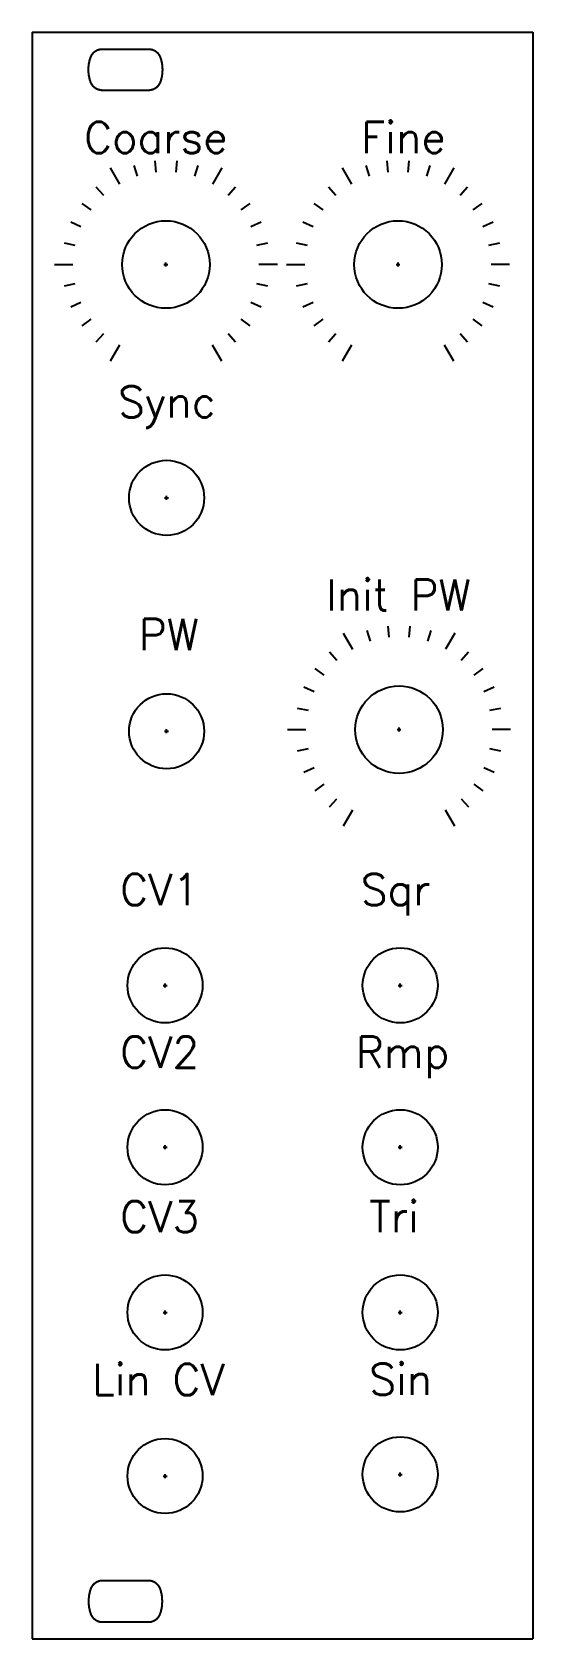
# Model space of a CAD drawing. Extents: x 60 to 100, y 3 to 132.
import ezdxf

# ---------------------------------------------------------------- set-up
doc = ezdxf.new("R2010")
doc.units = 0
doc.layers.add('Object', color=7, linetype='CONTINUOUS')

msp = doc.modelspace()

# ---------------------------------------------------------------- texts
at = {"layer": 'Object', "linetype": 'ByBlock', "char_height": 2.5, "attachment_point": 1}
for s, insert, width in [('{\\fRomanS|b0|i0|c0|p0;Coarse}', (64.62, 124.34), 7.6494), ('{\\fRomanS|b0|i0|c0|p0;Fine}', (86.77, 124.34), 7.6494), ('{\\fRomanS|b0|i0|c0|p0;Sync}', (67.34, 103.2), 7.6494), ('{\\fRomanS|b0|i0|c0|p0;Init PW}', (83.96, 87.75), 16.9919), ('{\\fRomanS|b0|i0|c0|p0;PW}', (68.99, 84.59), 7.6494), ('{\\fRomanS|b0|i0|c0|p0;CV1}', (67.51, 64.19), 7.6494), ('{\\fRomanS|b0|i0|c0|p0;Sqr}', (86.74, 64.19), 7.6494), ('{\\fRomanS|b0|i0|c0|p0;CV2}', (67.51, 51.19), 7.6494), ('{\\fRomanS|b0|i0|c0|p0;Rmp}', (86.33, 51.19), 7.6494), ('{\\fRomanS|b0|i0|c0|p0;CV3}', (67.51, 38.03), 7.6494), ('{\\fRomanS|b0|i0|c0|p0;Tri}', (87.42, 38.03), 7.6494), ('{\\fRomanS|b0|i0|c0|p0;Lin CV}', (65.26, 25), 18.0282), ('{\\fRomanS|b0|i0|c0|p0;Sin}', (87.42, 25.03), 7.6494)]:
    msp.add_mtext(s, dxfattribs=dict(at, insert=insert, width=width))

# ---------------------------------------------------------------- linework, layer by layer
at = {"layer": 'Object', "linetype": 'ByBlock'}
for p, q in [((60.48, 131.52), (60.48, 3.02)), ((60.48, 131.52), (100.49, 131.52)), ((100.49, 131.52), (100.49, 3.02)), ((60.48, 3.02), (100.49, 3.02))]:
    msp.add_line(p, q, dxfattribs=at)
at = {"layer": 'Object', "color": 7}
for p, q in [((87.14, 120.84), (87.42, 119.99)), ((88.94, 120.32), (88.85, 121.21)), ((90.58, 121.21), (90.49, 120.32)), ((92.01, 119.99), (92.29, 120.84)), ((85.26, 120.65), (86, 119.36)), ((94.17, 120.65), (93.43, 119.36)), ((84.74, 118.45), (84.15, 119.11)), ((95.28, 119.11), (94.69, 118.45)), ((82.98, 117.82), (83.7, 117.3)), ((95.73, 117.3), (96.45, 117.82)), ((82.93, 115.95), (82.11, 116.31)), ((97.32, 116.31), (96.5, 115.95)), ((81.57, 114.66), (82.45, 114.47)), ((96.98, 114.47), (97.86, 114.66)), ((80.8, 112.93), (82.28, 112.93)), ((98.63, 112.93), (97.15, 112.93)), ((82.45, 111.38), (81.57, 111.2)), ((97.86, 111.2), (96.98, 111.38)), ((82.11, 109.54), (82.93, 109.91)), ((96.5, 109.91), (97.32, 109.54)), ((83.7, 108.56), (82.98, 108.04)), ((96.45, 108.04), (95.73, 108.56)), ((84.15, 106.74), (84.74, 107.41)), ((94.69, 107.41), (95.28, 106.74)), ((86, 106.49), (85.26, 105.21)), ((94.17, 105.21), (93.43, 106.49))]:
    msp.add_line(p, q, dxfattribs=at)
at = {"layer": 'Object', "color": 1, "linetype": 'ByBlock'}
for p, q in [((71.17, 112.77), (71.17, 113.09)), ((89.72, 112.77), (89.72, 113.09)), ((71.01, 112.93), (71.33, 112.93)), ((89.56, 112.93), (89.87, 112.93)), ((71.06, 94.27), (71.38, 94.27)), ((71.22, 94.11), (71.22, 94.43)), ((89.8, 75.57), (89.8, 75.89)), ((71.06, 75.6), (71.38, 75.6)), ((71.22, 75.44), (71.22, 75.76)), ((89.64, 75.73), (89.95, 75.73)), ((70.94, 55.28), (71.26, 55.28)), ((71.1, 55.12), (71.1, 55.44)), ((89.73, 55.28), (90.05, 55.28)), ((89.89, 55.12), (89.89, 55.44)), ((71.1, 42.17), (71.1, 42.49)), ((89.89, 42.17), (89.89, 42.49)), ((70.94, 42.33), (71.26, 42.33)), ((89.73, 42.33), (90.05, 42.33)), ((70.94, 29.12), (71.26, 29.12)), ((71.1, 28.96), (71.1, 29.28)), ((89.73, 29.12), (90.05, 29.12)), ((89.89, 28.96), (89.89, 29.28)), ((70.94, 16.04), (71.26, 16.04)), ((71.1, 15.88), (71.1, 16.2)), ((89.73, 16.17), (90.05, 16.17)), ((89.89, 16.01), (89.89, 16.33))]:
    msp.add_line(p, q, dxfattribs=at)
at = {"layer": 'Object', "linetype": 'ByBlock'}
for points in [[(65.01, 128.12), (65.01, 128.13), (65.01, 128.14), (65.01, 128.15), (65, 128.16), (65, 128.16), (65, 128.17), (65, 128.18), (65, 128.19), (65, 128.19), (65, 128.2), (65, 128.21), (65, 128.22), (65, 128.23), (65, 128.23), (65, 128.24), (64.99, 128.25), (64.99, 128.26), (64.99, 128.26), (64.99, 128.27), (64.99, 128.28), (64.99, 128.29), (64.99, 128.3), (64.99, 128.3), (64.99, 128.31), (64.99, 128.32), (64.99, 128.33), (64.99, 128.33), (64.99, 128.34), (64.99, 128.35), (64.99, 128.36), (64.99, 128.37), (64.99, 128.37), (64.99, 128.38), (64.99, 128.39), (64.98, 128.4), (64.98, 128.4), (64.98, 128.41), (64.98, 128.42), (64.98, 128.43), (64.98, 128.44), (64.98, 128.44), (64.98, 128.45), (64.98, 128.46), (64.98, 128.47), (64.98, 128.47), (64.98, 128.48), (64.98, 128.49), (64.98, 128.5), (64.98, 128.51), (64.98, 128.51), (64.98, 128.52), (64.98, 128.53), (64.98, 128.54), (64.98, 128.54), (64.98, 128.55), (64.98, 128.56), (64.98, 128.57), (64.98, 128.58), (64.98, 128.58), (64.98, 128.59), (64.98, 128.6), (64.98, 128.61), (64.98, 128.61), (64.98, 128.62), (64.98, 128.63), (64.99, 128.64), (64.99, 128.65), (64.99, 128.65), (64.99, 128.66), (64.99, 128.67), (64.99, 128.68), (64.99, 128.68), (64.99, 128.69), (64.99, 128.7), (64.99, 128.71), (64.99, 128.72), (64.99, 128.72), (64.99, 128.73), (64.99, 128.74), (64.99, 128.75), (64.99, 128.75), (64.99, 128.76), (64.99, 128.77), (64.99, 128.78), (65, 128.79), (65, 128.79), (65, 128.8), (65, 128.81), (65, 128.82), (65, 128.82), (65, 128.83), (65, 128.84), (65, 128.85), (65, 128.86), (65, 128.86), (65, 128.87), (65.01, 128.88), (65.01, 128.89), (65.01, 128.89), (65.01, 128.9), (65.01, 128.91), (65.01, 128.92), (65.01, 128.93), (65.01, 128.93), (65.01, 128.94), (65.01, 128.95), (65.02, 128.96), (65.02, 128.96), (65.02, 128.97), (65.02, 128.98), (65.02, 128.99), (65.02, 129), (65.02, 129), (65.02, 129.01), (65.03, 129.02), (65.03, 129.03), (65.03, 129.03), (65.03, 129.04), (65.03, 129.05), (65.03, 129.06), (65.03, 129.06), (65.04, 129.07), (65.04, 129.08), (65.04, 129.09), (65.04, 129.1), (65.04, 129.1), (65.04, 129.11), (65.05, 129.12), (65.05, 129.13), (65.05, 129.13), (65.05, 129.14), (65.05, 129.15), (65.05, 129.16), (65.06, 129.16), (65.06, 129.17), (65.06, 129.18), (65.06, 129.19), (65.06, 129.19), (65.06, 129.2), (65.07, 129.21), (65.07, 129.22), (65.07, 129.23), (65.07, 129.23), (65.07, 129.24), (65.08, 129.25), (65.08, 129.26), (65.08, 129.26), (65.08, 129.27), (65.08, 129.28), (65.09, 129.29), (65.09, 129.29), (65.09, 129.3), (65.09, 129.31), (65.09, 129.32), (65.1, 129.32), (65.1, 129.33), (65.1, 129.34), (65.1, 129.35), (65.11, 129.35), (65.11, 129.36), (65.11, 129.37), (65.11, 129.38), (65.11, 129.38), (65.12, 129.39), (65.12, 129.4), (65.12, 129.41), (65.12, 129.41), (65.13, 129.42), (65.13, 129.43), (65.13, 129.44), (65.13, 129.44), (65.14, 129.45), (65.14, 129.46), (65.14, 129.47), (65.14, 129.47), (65.15, 129.48), (65.15, 129.49), (65.15, 129.5), (65.15, 129.5), (65.15, 129.51), (65.16, 129.51), (65.16, 129.52), (65.16, 129.52), (65.16, 129.52), (65.16, 129.53), (65.17, 129.53), (65.17, 129.54), (65.17, 129.54), (65.17, 129.55), (65.17, 129.55), (65.17, 129.56), (65.18, 129.56), (65.18, 129.57), (65.18, 129.57), (65.18, 129.57), (65.18, 129.58), (65.19, 129.58), (65.19, 129.59), (65.19, 129.59), (65.19, 129.6), (65.2, 129.6), (65.2, 129.61), (65.2, 129.61), (65.2, 129.61), (65.2, 129.62), (65.21, 129.62), (65.21, 129.63), (65.21, 129.63), (65.21, 129.64), (65.22, 129.64), (65.22, 129.64), (65.22, 129.65), (65.22, 129.65), (65.22, 129.66), (65.23, 129.66), (65.23, 129.67), (65.23, 129.67), (65.23, 129.67), (65.24, 129.68), (65.24, 129.68), (65.24, 129.69), (65.24, 129.69), (65.25, 129.69), (65.25, 129.7), (65.25, 129.7), (65.25, 129.71), (65.26, 129.71), (65.26, 129.72), (65.26, 129.72), (65.27, 129.72), (65.27, 129.73), (65.27, 129.73), (65.27, 129.74), (65.28, 129.74), (65.28, 129.74), (65.28, 129.75), (65.28, 129.75), (65.29, 129.75), (65.29, 129.76), (65.29, 129.76), (65.3, 129.77), (65.3, 129.77), (65.3, 129.77), (65.3, 129.78), (65.31, 129.78), (65.31, 129.79), (65.31, 129.79), (65.32, 129.79), (65.32, 129.8), (65.32, 129.8), (65.33, 129.8), (65.33, 129.81), (65.33, 129.81), (65.33, 129.81), (65.34, 129.82), (65.34, 129.82), (65.34, 129.83), (65.35, 129.83), (65.35, 129.83), (65.35, 129.84), (65.36, 129.84), (65.36, 129.84), (65.36, 129.85), (65.37, 129.85), (65.37, 129.85), (65.37, 129.86), (65.38, 129.86), (65.38, 129.86), (65.38, 129.87), (65.39, 129.87), (65.39, 129.87), (65.39, 129.88), (65.4, 129.88), (65.4, 129.88), (65.4, 129.89), (65.41, 129.89), (65.41, 129.89), (65.41, 129.9), (65.42, 129.9), (65.42, 129.9), (65.42, 129.91), (65.43, 129.91), (65.43, 129.91), (65.44, 129.92), (65.44, 129.92), (65.44, 129.92), (65.45, 129.93), (65.45, 129.93), (65.45, 129.93), (65.46, 129.93), (65.46, 129.94), (65.46, 129.94), (65.47, 129.94), (65.47, 129.95), (65.48, 129.95), (65.48, 129.95), (65.48, 129.96), (65.49, 129.96), (65.49, 129.96), (65.49, 129.96), (65.5, 129.97), (65.5, 129.97), (65.51, 129.97), (65.51, 129.98), (65.51, 129.98), (65.52, 129.98), (65.52, 129.98), (65.52, 129.99), (65.53, 129.99), (65.53, 129.99), (65.54, 129.99), (65.54, 130), (65.54, 130), (65.55, 130), (65.55, 130), (65.56, 130.01), (65.56, 130.01), (65.56, 130.01), (65.57, 130.01), (65.57, 130.02), (65.58, 130.02), (65.58, 130.02), (65.58, 130.02), (65.59, 130.03), (65.59, 130.03), (65.6, 130.03), (65.6, 130.03), (65.61, 130.04), (65.61, 130.04), (65.61, 130.04), (65.62, 130.04), (65.62, 130.05), (65.63, 130.05), (65.63, 130.05), (65.63, 130.05), (65.64, 130.05), (65.64, 130.06), (65.65, 130.06), (65.65, 130.06), (65.66, 130.06), (65.66, 130.07), (65.66, 130.07), (65.67, 130.07), (65.67, 130.07), (65.68, 130.07), (65.68, 130.08), (65.69, 130.08), (65.69, 130.08), (65.69, 130.08), (65.7, 130.08), (65.7, 130.08), (65.71, 130.09), (65.71, 130.09), (65.72, 130.09), (65.72, 130.09), (65.73, 130.09), (65.73, 130.1), (65.73, 130.1), (65.74, 130.1), (65.74, 130.1), (65.75, 130.1), (65.75, 130.1), (65.76, 130.11), (65.76, 130.11), (65.77, 130.11), (65.77, 130.11), (65.77, 130.11), (65.78, 130.11), (65.78, 130.12), (65.79, 130.12), (65.79, 130.12), (65.8, 130.12), (65.8, 130.12), (65.81, 130.12), (65.81, 130.12), (65.82, 130.12), (65.82, 130.13), (65.83, 130.13), (65.83, 130.13), (65.83, 130.13), (65.84, 130.13), (65.84, 130.13), (65.85, 130.13), (65.85, 130.13), (65.86, 130.14), (65.86, 130.14), (65.87, 130.14), (65.87, 130.14), (65.88, 130.14), (65.88, 130.14), (65.89, 130.14), (65.89, 130.14), (65.9, 130.14), (65.9, 130.15), (65.91, 130.15), (65.91, 130.15), (65.91, 130.15), (65.92, 130.15), (65.92, 130.15), (65.93, 130.15), (65.93, 130.15), (65.94, 130.15), (65.94, 130.15), (65.95, 130.15), (65.95, 130.15), (65.96, 130.16), (65.96, 130.16), (65.97, 130.16), (65.97, 130.16), (65.98, 130.16), (65.98, 130.16), (65.99, 130.16), (65.99, 130.16), (66, 130.16), (66, 130.16), (66.01, 130.16), (66.01, 130.16), (66.02, 130.16), (66.02, 130.16), (66.03, 130.16), (66.03, 130.16), (66.04, 130.16), (66.04, 130.16), (66.05, 130.16), (66.05, 130.16), (66.06, 130.16), (66.06, 130.16), (66.07, 130.16), (66.07, 130.16), (66.08, 130.16), (66.08, 130.16), (66.09, 130.16), (66.09, 130.16), (66.1, 130.16), (69.77, 130.16), (69.78, 130.16), (69.78, 130.16), (69.79, 130.16), (69.79, 130.16), (69.8, 130.16), (69.8, 130.16), (69.81, 130.16), (69.81, 130.16), (69.82, 130.16), (69.82, 130.16), (69.83, 130.16), (69.83, 130.16), (69.84, 130.16), (69.84, 130.16), (69.85, 130.16), (69.85, 130.16), (69.86, 130.16), (69.86, 130.16), (69.87, 130.16), (69.87, 130.16), (69.88, 130.16), (69.88, 130.16), (69.89, 130.16), (69.89, 130.16), (69.9, 130.16), (69.9, 130.16), (69.91, 130.16), (69.91, 130.16), (69.92, 130.15), (69.92, 130.15), (69.93, 130.15), (69.93, 130.15), (69.94, 130.15), (69.94, 130.15), (69.94, 130.15), (69.95, 130.15), (69.95, 130.15), (69.96, 130.15), (69.96, 130.15), (69.97, 130.15), (69.97, 130.14), (69.98, 130.14), (69.98, 130.14), (69.99, 130.14), (69.99, 130.14), (70, 130.14), (70, 130.14), (70.01, 130.14), (70.01, 130.14), (70.02, 130.13), (70.02, 130.13), (70.03, 130.13), (70.03, 130.13), (70.03, 130.13), (70.04, 130.13), (70.04, 130.13), (70.05, 130.13), (70.05, 130.12), (70.06, 130.12), (70.06, 130.12), (70.07, 130.12), (70.07, 130.12), (70.08, 130.12), (70.08, 130.12), (70.09, 130.12), (70.09, 130.11), (70.09, 130.11), (70.1, 130.11), (70.1, 130.11), (70.11, 130.11), (70.11, 130.11), (70.12, 130.1), (70.12, 130.1), (70.13, 130.1), (70.13, 130.1), (70.13, 130.1), (70.14, 130.1), (70.14, 130.09), (70.15, 130.09), (70.15, 130.09), (70.16, 130.09), (70.16, 130.09), (70.17, 130.08), (70.17, 130.08), (70.17, 130.08), (70.18, 130.08), (70.18, 130.08), (70.19, 130.08), (70.19, 130.07), (70.2, 130.07), (70.2, 130.07), (70.2, 130.07), (70.21, 130.07), (70.21, 130.06), (70.22, 130.06), (70.22, 130.06), (70.23, 130.06), (70.23, 130.05), (70.23, 130.05), (70.24, 130.05), (70.24, 130.05), (70.25, 130.05), (70.25, 130.04), (70.26, 130.04), (70.26, 130.04), (70.26, 130.04), (70.27, 130.03), (70.27, 130.03), (70.28, 130.03), (70.28, 130.03), (70.28, 130.02), (70.29, 130.02), (70.29, 130.02), (70.3, 130.02), (70.3, 130.01), (70.3, 130.01), (70.31, 130.01), (70.31, 130.01), (70.32, 130), (70.32, 130), (70.32, 130), (70.33, 130), (70.33, 129.99), (70.34, 129.99), (70.34, 129.99), (70.34, 129.99), (70.35, 129.98), (70.35, 129.98), (70.36, 129.98), (70.36, 129.98), (70.36, 129.97), (70.37, 129.97), (70.37, 129.97), (70.37, 129.96), (70.38, 129.96), (70.38, 129.96), (70.39, 129.96), (70.39, 129.95), (70.39, 129.95), (70.4, 129.95), (70.4, 129.94), (70.4, 129.94), (70.41, 129.94), (70.41, 129.93), (70.42, 129.93), (70.42, 129.93), (70.42, 129.93), (70.43, 129.92), (70.43, 129.92), (70.43, 129.92), (70.44, 129.91), (70.44, 129.91), (70.44, 129.91), (70.45, 129.9), (70.45, 129.9), (70.46, 129.9), (70.46, 129.89), (70.46, 129.89), (70.47, 129.89), (70.47, 129.88), (70.47, 129.88), (70.48, 129.88), (70.48, 129.87), (70.48, 129.87), (70.49, 129.87), (70.49, 129.86), (70.49, 129.86), (70.5, 129.86), (70.5, 129.85), (70.5, 129.85), (70.51, 129.85), (70.51, 129.84), (70.51, 129.84), (70.52, 129.84), (70.52, 129.83), (70.52, 129.83), (70.52, 129.83), (70.53, 129.82), (70.53, 129.82), (70.53, 129.81), (70.54, 129.81), (70.54, 129.81), (70.54, 129.8), (70.55, 129.8), (70.55, 129.8), (70.55, 129.79), (70.56, 129.79), (70.56, 129.79), (70.56, 129.78), (70.56, 129.78), (70.57, 129.77), (70.57, 129.77), (70.57, 129.77), (70.58, 129.76), (70.58, 129.76), (70.58, 129.75), (70.58, 129.75), (70.59, 129.75), (70.59, 129.74), (70.59, 129.74), (70.6, 129.74), (70.6, 129.73), (70.6, 129.73), (70.6, 129.72), (70.61, 129.72), (70.61, 129.72), (70.61, 129.71), (70.61, 129.71), (70.62, 129.7), (70.62, 129.7), (70.62, 129.69), (70.62, 129.69), (70.63, 129.69), (70.63, 129.68), (70.63, 129.68), (70.63, 129.67), (70.64, 129.67), (70.64, 129.67), (70.64, 129.66), (70.64, 129.66), (70.65, 129.65), (70.65, 129.65), (70.65, 129.64), (70.65, 129.64), (70.66, 129.64), (70.66, 129.63), (70.66, 129.63), (70.66, 129.62), (70.67, 129.62), (70.67, 129.61), (70.67, 129.61), (70.67, 129.61), (70.67, 129.6), (70.68, 129.6), (70.68, 129.59), (70.68, 129.59), (70.68, 129.58), (70.68, 129.58), (70.69, 129.57), (70.69, 129.57), (70.69, 129.57), (70.69, 129.56), (70.69, 129.56), (70.7, 129.55), (70.7, 129.55), (70.7, 129.54), (70.7, 129.54), (70.7, 129.53), (70.71, 129.53), (70.71, 129.52), (70.71, 129.52), (70.71, 129.52), (70.71, 129.51), (70.71, 129.51), (70.72, 129.5), (70.72, 129.5), (70.72, 129.49), (70.72, 129.48), (70.73, 129.47), (70.73, 129.47), (70.73, 129.46), (70.73, 129.45), (70.74, 129.44), (70.74, 129.44), (70.74, 129.43), (70.74, 129.42), (70.75, 129.41), (70.75, 129.41), (70.75, 129.4), (70.75, 129.39), (70.75, 129.38), (70.76, 129.38), (70.76, 129.37), (70.76, 129.36), (70.76, 129.35), (70.77, 129.35), (70.77, 129.34), (70.77, 129.33), (70.77, 129.32), (70.78, 129.32), (70.78, 129.31), (70.78, 129.3), (70.78, 129.29), (70.78, 129.29), (70.79, 129.28), (70.79, 129.27), (70.79, 129.26), (70.79, 129.26), (70.79, 129.25), (70.8, 129.24), (70.8, 129.23), (70.8, 129.23), (70.8, 129.22), (70.8, 129.21), (70.8, 129.2), (70.81, 129.19), (70.81, 129.19), (70.81, 129.18), (70.81, 129.17), (70.81, 129.16), (70.82, 129.16), (70.82, 129.15), (70.82, 129.14), (70.82, 129.13), (70.82, 129.13), (70.82, 129.12), (70.83, 129.11), (70.83, 129.1), (70.83, 129.1), (70.83, 129.09), (70.83, 129.08), (70.83, 129.07), (70.83, 129.06), (70.84, 129.06), (70.84, 129.05), (70.84, 129.04), (70.84, 129.03), (70.84, 129.03), (70.84, 129.02), (70.84, 129.01), (70.85, 129), (70.85, 129), (70.85, 128.99), (70.85, 128.98), (70.85, 128.97), (70.85, 128.96), (70.85, 128.96), (70.85, 128.95), (70.86, 128.94), (70.86, 128.93), (70.86, 128.93), (70.86, 128.92), (70.86, 128.91), (70.86, 128.9), (70.86, 128.89), (70.86, 128.89), (70.86, 128.88), (70.86, 128.87), (70.87, 128.86), (70.87, 128.86), (70.87, 128.85), (70.87, 128.84), (70.87, 128.83), (70.87, 128.82), (70.87, 128.82), (70.87, 128.81), (70.87, 128.8), (70.87, 128.79), (70.87, 128.79), (70.87, 128.78), (70.88, 128.77), (70.88, 128.76), (70.88, 128.75), (70.88, 128.75), (70.88, 128.74), (70.88, 128.73), (70.88, 128.72), (70.88, 128.72), (70.88, 128.71), (70.88, 128.7), (70.88, 128.69), (70.88, 128.68), (70.88, 128.68), (70.88, 128.67), (70.88, 128.66), (70.88, 128.65), (70.88, 128.65), (70.88, 128.64), (70.88, 128.63), (70.88, 128.62), (70.88, 128.61), (70.88, 128.61), (70.89, 128.6), (70.89, 128.59), (70.89, 128.58), (70.89, 128.58), (70.89, 128.57), (70.89, 128.56), (70.89, 128.55), (70.89, 128.54), (70.89, 128.54), (70.89, 128.53), (70.89, 128.52), (70.89, 128.51), (70.89, 128.51), (70.89, 128.5), (70.89, 128.49), (70.89, 128.48), (70.89, 128.47), (70.89, 128.47), (70.89, 128.46), (70.89, 128.45), (70.89, 128.44), (70.89, 128.44), (70.89, 128.43), (70.88, 128.42), (70.88, 128.41), (70.88, 128.4), (70.88, 128.4), (70.88, 128.39), (70.88, 128.38), (70.88, 128.37), (70.88, 128.37), (70.88, 128.36), (70.88, 128.35), (70.88, 128.34), (70.88, 128.33), (70.88, 128.33), (70.88, 128.32), (70.88, 128.31), (70.88, 128.3), (70.88, 128.3), (70.88, 128.29), (70.88, 128.28), (70.88, 128.27), (70.88, 128.26), (70.88, 128.26), (70.87, 128.25), (70.87, 128.24), (70.87, 128.23), (70.87, 128.23), (70.87, 128.22), (70.87, 128.21), (70.87, 128.2), (70.87, 128.19), (70.87, 128.19), (70.87, 128.18), (70.87, 128.17), (70.87, 128.16), (70.86, 128.16), (70.86, 128.15), (70.86, 128.14), (70.86, 128.13), (70.86, 128.12), (70.86, 128.12), (70.86, 128.11), (70.86, 128.1), (70.86, 128.09), (70.86, 128.09), (70.85, 128.08), (70.85, 128.07), (70.85, 128.06), (70.85, 128.05), (70.85, 128.05), (70.85, 128.04), (70.85, 128.03), (70.85, 128.02), (70.84, 128.02), (70.84, 128.01), (70.84, 128), (70.84, 127.99), (70.84, 127.99), (70.84, 127.98), (70.84, 127.97), (70.83, 127.96), (70.83, 127.95), (70.83, 127.95), (70.83, 127.94), (70.83, 127.93), (70.83, 127.92), (70.83, 127.92), (70.82, 127.91), (70.82, 127.9), (70.82, 127.89), (70.82, 127.89), (70.82, 127.88), (70.82, 127.87), (70.81, 127.86), (70.81, 127.85), (70.81, 127.85), (70.81, 127.84), (70.81, 127.83), (70.8, 127.82), (70.8, 127.82), (70.8, 127.81), (70.8, 127.8), (70.8, 127.79), (70.8, 127.79), (70.79, 127.78), (70.79, 127.77), (70.79, 127.76), (70.79, 127.76), (70.79, 127.75), (70.78, 127.74), (70.78, 127.73), (70.78, 127.73), (70.78, 127.72), (70.78, 127.71), (70.77, 127.7), (70.77, 127.69), (70.77, 127.69), (70.77, 127.68), (70.76, 127.67), (70.76, 127.66), (70.76, 127.66), (70.76, 127.65), (70.75, 127.64), (70.75, 127.63), (70.75, 127.63), (70.75, 127.62), (70.75, 127.61), (70.74, 127.6), (70.74, 127.6), (70.74, 127.59), (70.74, 127.58), (70.73, 127.57), (70.73, 127.57), (70.73, 127.56), (70.73, 127.55), (70.72, 127.54), (70.72, 127.54), (70.72, 127.53), (70.72, 127.52), (70.71, 127.52), (70.71, 127.52), (70.71, 127.51), (70.71, 127.51), (70.71, 127.5), (70.71, 127.5), (70.7, 127.49), (70.7, 127.49), (70.7, 127.48), (70.7, 127.48), (70.7, 127.47), (70.69, 127.47), (70.69, 127.47), (70.69, 127.46), (70.69, 127.46), (70.69, 127.45), (70.68, 127.45), (70.68, 127.44), (70.68, 127.44), (70.68, 127.43), (70.68, 127.43), (70.67, 127.42), (70.67, 127.42), (70.67, 127.42), (70.67, 127.41), (70.67, 127.41), (70.66, 127.4), (70.66, 127.4), (70.66, 127.39), (70.66, 127.39), (70.65, 127.39), (70.65, 127.38), (70.65, 127.38), (70.65, 127.37), (70.64, 127.37), (70.64, 127.36), (70.64, 127.36), (70.64, 127.36), (70.63, 127.35), (70.63, 127.35), (70.63, 127.34), (70.63, 127.34), (70.62, 127.34), (70.62, 127.33), (70.62, 127.33), (70.62, 127.32), (70.61, 127.32), (70.61, 127.32), (70.61, 127.31), (70.61, 127.31), (70.6, 127.3), (70.6, 127.3), (70.6, 127.3), (70.6, 127.29), (70.59, 127.29), (70.59, 127.28), (70.59, 127.28), (70.58, 127.28), (70.58, 127.27), (70.58, 127.27), (70.58, 127.26), (70.57, 127.26), (70.57, 127.26), (70.57, 127.25), (70.56, 127.25), (70.56, 127.25), (70.56, 127.24), (70.56, 127.24), (70.55, 127.23), (70.55, 127.23), (70.55, 127.23), (70.54, 127.22), (70.54, 127.22), (70.54, 127.22), (70.53, 127.21), (70.53, 127.21), (70.53, 127.2), (70.52, 127.2), (70.52, 127.2), (70.52, 127.19), (70.52, 127.19), (70.51, 127.19), (70.51, 127.18), (70.51, 127.18), (70.5, 127.18), (70.5, 127.17), (70.5, 127.17), (70.49, 127.17), (70.49, 127.16), (70.49, 127.16), (70.48, 127.16), (70.48, 127.15), (70.48, 127.15), (70.47, 127.15), (70.47, 127.14), (70.47, 127.14), (70.46, 127.14), (70.46, 127.13), (70.46, 127.13), (70.45, 127.13), (70.45, 127.12), (70.44, 127.12), (70.44, 127.12), (70.44, 127.11), (70.43, 127.11), (70.43, 127.11), (70.43, 127.1), (70.42, 127.1), (70.42, 127.1), (70.42, 127.09), (70.41, 127.09), (70.41, 127.09), (70.4, 127.09), (70.4, 127.08), (70.4, 127.08), (70.39, 127.08), (70.39, 127.07), (70.39, 127.07), (70.38, 127.07), (70.38, 127.07), (70.37, 127.06), (70.37, 127.06), (70.37, 127.06), (70.36, 127.05), (70.36, 127.05), (70.36, 127.05), (70.35, 127.05), (70.35, 127.04), (70.34, 127.04), (70.34, 127.04), (70.34, 127.03), (70.33, 127.03), (70.33, 127.03), (70.32, 127.03), (70.32, 127.02), (70.32, 127.02), (70.31, 127.02), (70.31, 127.02), (70.3, 127.01), (70.3, 127.01), (70.3, 127.01), (70.29, 127.01), (70.29, 127), (70.28, 127), (70.28, 127), (70.28, 127), (70.27, 126.99), (70.27, 126.99), (70.26, 126.99), (70.26, 126.99), (70.26, 126.99), (70.25, 126.98), (70.25, 126.98), (70.24, 126.98), (70.24, 126.98), (70.23, 126.97), (70.23, 126.97), (70.23, 126.97), (70.22, 126.97), (70.22, 126.97), (70.21, 126.96), (70.21, 126.96), (70.2, 126.96), (70.2, 126.96), (70.2, 126.96), (70.19, 126.95), (70.19, 126.95), (70.18, 126.95), (70.18, 126.95), (70.17, 126.95), (70.17, 126.94), (70.17, 126.94), (70.16, 126.94), (70.16, 126.94), (70.15, 126.94), (70.15, 126.93), (70.14, 126.93), (70.14, 126.93), (70.13, 126.93), (70.13, 126.93), (70.13, 126.93), (70.12, 126.92), (70.12, 126.92), (70.11, 126.92), (70.11, 126.92), (70.1, 126.92), (70.1, 126.92), (70.09, 126.91), (70.09, 126.91), (70.09, 126.91), (70.08, 126.91), (70.08, 126.91), (70.07, 126.91), (70.07, 126.91), (70.06, 126.9), (70.06, 126.9), (70.05, 126.9), (70.05, 126.9), (70.04, 126.9), (70.04, 126.9), (70.03, 126.9), (70.03, 126.9), (70.03, 126.89), (70.02, 126.89), (70.02, 126.89), (70.01, 126.89), (70.01, 126.89), (70, 126.89), (70, 126.89), (69.99, 126.89), (69.99, 126.88), (69.98, 126.88), (69.98, 126.88), (69.97, 126.88), (69.97, 126.88), (69.96, 126.88), (69.96, 126.88), (69.95, 126.88), (69.95, 126.88), (69.94, 126.88), (69.94, 126.88), (69.94, 126.87), (69.93, 126.87), (69.93, 126.87), (69.92, 126.87), (69.92, 126.87), (69.91, 126.87), (69.91, 126.87), (69.9, 126.87), (69.9, 126.87), (69.89, 126.87), (69.89, 126.87), (69.88, 126.87), (69.88, 126.87), (69.87, 126.87), (69.87, 126.87), (69.86, 126.87), (69.86, 126.87), (69.85, 126.87), (69.85, 126.86), (69.84, 126.86), (69.84, 126.86), (69.83, 126.86), (69.83, 126.86), (69.82, 126.86), (69.82, 126.86), (69.81, 126.86), (69.81, 126.86), (69.8, 126.86), (69.8, 126.86), (69.79, 126.86), (69.79, 126.86), (69.78, 126.86), (69.78, 126.86), (69.77, 126.86), (66.1, 126.86), (66.09, 126.86), (66.09, 126.86), (66.08, 126.86), (66.08, 126.86), (66.07, 126.86), (66.07, 126.86), (66.06, 126.86), (66.06, 126.86), (66.05, 126.86), (66.05, 126.86), (66.04, 126.86), (66.04, 126.86), (66.03, 126.86), (66.03, 126.86), (66.02, 126.86), (66.02, 126.87), (66.01, 126.87), (66.01, 126.87), (66, 126.87), (66, 126.87), (65.99, 126.87), (65.99, 126.87), (65.98, 126.87), (65.98, 126.87), (65.97, 126.87), (65.97, 126.87), (65.96, 126.87), (65.96, 126.87), (65.95, 126.87), (65.95, 126.87), (65.94, 126.87), (65.94, 126.87), (65.93, 126.87), (65.93, 126.88), (65.92, 126.88), (65.92, 126.88), (65.91, 126.88), (65.91, 126.88), (65.91, 126.88), (65.9, 126.88), (65.9, 126.88), (65.89, 126.88), (65.89, 126.88), (65.88, 126.88), (65.88, 126.89), (65.87, 126.89), (65.87, 126.89), (65.86, 126.89), (65.86, 126.89), (65.85, 126.89), (65.85, 126.89), (65.84, 126.89), (65.84, 126.9), (65.83, 126.9), (65.83, 126.9), (65.83, 126.9), (65.82, 126.9), (65.82, 126.9), (65.81, 126.9), (65.81, 126.9), (65.8, 126.91), (65.8, 126.91), (65.79, 126.91), (65.79, 126.91), (65.78, 126.91), (65.78, 126.91), (65.77, 126.91), (65.77, 126.92), (65.77, 126.92), (65.76, 126.92), (65.76, 126.92), (65.75, 126.92), (65.75, 126.92), (65.74, 126.93), (65.74, 126.93), (65.73, 126.93), (65.73, 126.93), (65.73, 126.93), (65.72, 126.93), (65.72, 126.94), (65.71, 126.94), (65.71, 126.94), (65.7, 126.94), (65.7, 126.94), (65.69, 126.95), (65.69, 126.95), (65.69, 126.95), (65.68, 126.95), (65.68, 126.95), (65.67, 126.96), (65.67, 126.96), (65.66, 126.96), (65.66, 126.96), (65.66, 126.96), (65.65, 126.97), (65.65, 126.97), (65.64, 126.97), (65.64, 126.97), (65.63, 126.97), (65.63, 126.98), (65.63, 126.98), (65.62, 126.98), (65.62, 126.98), (65.61, 126.99), (65.61, 126.99), (65.61, 126.99), (65.6, 126.99), (65.6, 126.99), (65.59, 127), (65.59, 127), (65.58, 127), (65.58, 127), (65.58, 127.01), (65.57, 127.01), (65.57, 127.01), (65.56, 127.01), (65.56, 127.02), (65.56, 127.02), (65.55, 127.02), (65.55, 127.02), (65.54, 127.03), (65.54, 127.03), (65.54, 127.03), (65.53, 127.03), (65.53, 127.04), (65.52, 127.04), (65.52, 127.04), (65.52, 127.05), (65.51, 127.05), (65.51, 127.05), (65.51, 127.05), (65.5, 127.06), (65.5, 127.06), (65.49, 127.06), (65.49, 127.07), (65.49, 127.07), (65.48, 127.07), (65.48, 127.07), (65.48, 127.08), (65.47, 127.08), (65.47, 127.08), (65.46, 127.09), (65.46, 127.09), (65.46, 127.09), (65.45, 127.09), (65.45, 127.1), (65.45, 127.1), (65.44, 127.1), (65.44, 127.11), (65.44, 127.11), (65.43, 127.11), (65.43, 127.12), (65.42, 127.12), (65.42, 127.12), (65.42, 127.13), (65.41, 127.13), (65.41, 127.13), (65.41, 127.14), (65.4, 127.14), (65.4, 127.14), (65.4, 127.15), (65.39, 127.15), (65.39, 127.15), (65.39, 127.16), (65.38, 127.16), (65.38, 127.16), (65.38, 127.17), (65.37, 127.17), (65.37, 127.17), (65.37, 127.18), (65.36, 127.18), (65.36, 127.18), (65.36, 127.19), (65.35, 127.19), (65.35, 127.19), (65.35, 127.2), (65.34, 127.2), (65.34, 127.2), (65.34, 127.21), (65.33, 127.21), (65.33, 127.22), (65.33, 127.22), (65.33, 127.22), (65.32, 127.23), (65.32, 127.23), (65.32, 127.23), (65.31, 127.24), (65.31, 127.24), (65.31, 127.25), (65.3, 127.25), (65.3, 127.25), (65.3, 127.26), (65.3, 127.26), (65.29, 127.26), (65.29, 127.27), (65.29, 127.27), (65.28, 127.28), (65.28, 127.28), (65.28, 127.28), (65.28, 127.29), (65.27, 127.29), (65.27, 127.3), (65.27, 127.3), (65.27, 127.3), (65.26, 127.31), (65.26, 127.31), (65.26, 127.32), (65.25, 127.32), (65.25, 127.32), (65.25, 127.33), (65.25, 127.33), (65.24, 127.34), (65.24, 127.34), (65.24, 127.34), (65.24, 127.35), (65.23, 127.35), (65.23, 127.36), (65.23, 127.36), (65.23, 127.36), (65.22, 127.37), (65.22, 127.37), (65.22, 127.38), (65.22, 127.38), (65.22, 127.39), (65.21, 127.39), (65.21, 127.39), (65.21, 127.4), (65.21, 127.4), (65.2, 127.41), (65.2, 127.41), (65.2, 127.42), (65.2, 127.42), (65.2, 127.42), (65.19, 127.43), (65.19, 127.43), (65.19, 127.44), (65.19, 127.44), (65.18, 127.45), (65.18, 127.45), (65.18, 127.46), (65.18, 127.46), (65.18, 127.47), (65.17, 127.47), (65.17, 127.47), (65.17, 127.48), (65.17, 127.48), (65.17, 127.49), (65.17, 127.49), (65.16, 127.5), (65.16, 127.5), (65.16, 127.51), (65.16, 127.51), (65.16, 127.52), (65.15, 127.52), (65.15, 127.52), (65.15, 127.53), (65.15, 127.54), (65.15, 127.54), (65.14, 127.55), (65.14, 127.56), (65.14, 127.57), (65.14, 127.57), (65.13, 127.58), (65.13, 127.59), (65.13, 127.6), (65.13, 127.6), (65.12, 127.61), (65.12, 127.62), (65.12, 127.63), (65.12, 127.63), (65.11, 127.64), (65.11, 127.65), (65.11, 127.66), (65.11, 127.66), (65.11, 127.67), (65.1, 127.68), (65.1, 127.69), (65.1, 127.69), (65.1, 127.7), (65.09, 127.71), (65.09, 127.72), (65.09, 127.73), (65.09, 127.73), (65.09, 127.74), (65.08, 127.75), (65.08, 127.76), (65.08, 127.76), (65.08, 127.77), (65.08, 127.78), (65.07, 127.79), (65.07, 127.79), (65.07, 127.8), (65.07, 127.81), (65.07, 127.82), (65.06, 127.82), (65.06, 127.83), (65.06, 127.84), (65.06, 127.85), (65.06, 127.85), (65.06, 127.86), (65.05, 127.87), (65.05, 127.88), (65.05, 127.89), (65.05, 127.89), (65.05, 127.9), (65.05, 127.91), (65.04, 127.92), (65.04, 127.92), (65.04, 127.93), (65.04, 127.94), (65.04, 127.95), (65.04, 127.95), (65.03, 127.96), (65.03, 127.97), (65.03, 127.98), (65.03, 127.99), (65.03, 127.99), (65.03, 128), (65.03, 128.01), (65.02, 128.02), (65.02, 128.02), (65.02, 128.03), (65.02, 128.04), (65.02, 128.05), (65.02, 128.05), (65.02, 128.06), (65.02, 128.07), (65.01, 128.08), (65.01, 128.09), (65.01, 128.09), (65.01, 128.1), (65.01, 128.11), (65.01, 128.12)], [(65.01, 6.41), (65.01, 6.4), (65.01, 6.39), (65.01, 6.38), (65, 6.38), (65, 6.37), (65, 6.36), (65, 6.35), (65, 6.34), (65, 6.34), (65, 6.33), (65, 6.32), (65, 6.31), (65, 6.31), (65, 6.3), (65, 6.29), (64.99, 6.28), (64.99, 6.28), (64.99, 6.27), (64.99, 6.26), (64.99, 6.25), (64.99, 6.24), (64.99, 6.24), (64.99, 6.23), (64.99, 6.22), (64.99, 6.21), (64.99, 6.2), (64.99, 6.2), (64.99, 6.19), (64.99, 6.18), (64.99, 6.17), (64.99, 6.17), (64.99, 6.16), (64.99, 6.15), (64.99, 6.14), (64.98, 6.13), (64.98, 6.13), (64.98, 6.12), (64.98, 6.11), (64.98, 6.1), (64.98, 6.1), (64.98, 6.09), (64.98, 6.08), (64.98, 6.07), (64.98, 6.06), (64.98, 6.06), (64.98, 6.05), (64.98, 6.04), (64.98, 6.03), (64.98, 6.03), (64.98, 6.02), (64.98, 6.01), (64.98, 6), (64.98, 5.99), (64.98, 5.99), (64.98, 5.98), (64.98, 5.97), (64.98, 5.96), (64.98, 5.96), (64.98, 5.95), (64.98, 5.94), (64.98, 5.93), (64.98, 5.92), (64.98, 5.92), (64.98, 5.91), (64.98, 5.9), (64.99, 5.89), (64.99, 5.89), (64.99, 5.88), (64.99, 5.87), (64.99, 5.86), (64.99, 5.85), (64.99, 5.85), (64.99, 5.84), (64.99, 5.83), (64.99, 5.82), (64.99, 5.82), (64.99, 5.81), (64.99, 5.8), (64.99, 5.79), (64.99, 5.78), (64.99, 5.78), (64.99, 5.77), (64.99, 5.76), (64.99, 5.75), (65, 5.75), (65, 5.74), (65, 5.73), (65, 5.72), (65, 5.71), (65, 5.71), (65, 5.7), (65, 5.69), (65, 5.68), (65, 5.68), (65, 5.67), (65, 5.66), (65.01, 5.65), (65.01, 5.64), (65.01, 5.64), (65.01, 5.63), (65.01, 5.62), (65.01, 5.61), (65.01, 5.61), (65.01, 5.6), (65.01, 5.59), (65.01, 5.58), (65.02, 5.57), (65.02, 5.57), (65.02, 5.56), (65.02, 5.55), (65.02, 5.54), (65.02, 5.54), (65.02, 5.53), (65.02, 5.52), (65.03, 5.51), (65.03, 5.51), (65.03, 5.5), (65.03, 5.49), (65.03, 5.48), (65.03, 5.47), (65.03, 5.47), (65.04, 5.46), (65.04, 5.45), (65.04, 5.44), (65.04, 5.44), (65.04, 5.43), (65.04, 5.42), (65.05, 5.41), (65.05, 5.41), (65.05, 5.4), (65.05, 5.39), (65.05, 5.38), (65.05, 5.37), (65.06, 5.37), (65.06, 5.36), (65.06, 5.35), (65.06, 5.34), (65.06, 5.34), (65.06, 5.33), (65.07, 5.32), (65.07, 5.31), (65.07, 5.31), (65.07, 5.3), (65.07, 5.29), (65.08, 5.28), (65.08, 5.28), (65.08, 5.27), (65.08, 5.26), (65.08, 5.25), (65.09, 5.24), (65.09, 5.24), (65.09, 5.23), (65.09, 5.22), (65.09, 5.21), (65.1, 5.21), (65.1, 5.2), (65.1, 5.19), (65.1, 5.18), (65.11, 5.18), (65.11, 5.17), (65.11, 5.16), (65.11, 5.15), (65.11, 5.15), (65.12, 5.14), (65.12, 5.13), (65.12, 5.12), (65.12, 5.12), (65.13, 5.11), (65.13, 5.1), (65.13, 5.09), (65.13, 5.09), (65.14, 5.08), (65.14, 5.07), (65.14, 5.06), (65.14, 5.06), (65.15, 5.05), (65.15, 5.04), (65.15, 5.03), (65.15, 5.03), (65.15, 5.02), (65.16, 5.02), (65.16, 5.02), (65.16, 5.01), (65.16, 5.01), (65.16, 5), (65.17, 5), (65.17, 4.99), (65.17, 4.99), (65.17, 4.98), (65.17, 4.98), (65.17, 4.97), (65.18, 4.97), (65.18, 4.97), (65.18, 4.96), (65.18, 4.96), (65.18, 4.95), (65.19, 4.95), (65.19, 4.94), (65.19, 4.94), (65.19, 4.93), (65.2, 4.93), (65.2, 4.93), (65.2, 4.92), (65.2, 4.92), (65.2, 4.91), (65.21, 4.91), (65.21, 4.9), (65.21, 4.9), (65.21, 4.89), (65.22, 4.89), (65.22, 4.89), (65.22, 4.88), (65.22, 4.88), (65.22, 4.87), (65.23, 4.87), (65.23, 4.87), (65.23, 4.86), (65.23, 4.86), (65.24, 4.85), (65.24, 4.85), (65.24, 4.84), (65.24, 4.84), (65.25, 4.84), (65.25, 4.83), (65.25, 4.83), (65.25, 4.82), (65.26, 4.82), (65.26, 4.82), (65.26, 4.81), (65.27, 4.81), (65.27, 4.8), (65.27, 4.8), (65.27, 4.8), (65.28, 4.79), (65.28, 4.79), (65.28, 4.78), (65.28, 4.78), (65.29, 4.78), (65.29, 4.77), (65.29, 4.77), (65.3, 4.76), (65.3, 4.76), (65.3, 4.76), (65.3, 4.75), (65.31, 4.75), (65.31, 4.75), (65.31, 4.74), (65.32, 4.74), (65.32, 4.73), (65.32, 4.73), (65.33, 4.73), (65.33, 4.72), (65.33, 4.72), (65.33, 4.72), (65.34, 4.71), (65.34, 4.71), (65.34, 4.71), (65.35, 4.7), (65.35, 4.7), (65.35, 4.69), (65.36, 4.69), (65.36, 4.69), (65.36, 4.68), (65.37, 4.68), (65.37, 4.68), (65.37, 4.67), (65.38, 4.67), (65.38, 4.67), (65.38, 4.66), (65.39, 4.66), (65.39, 4.66), (65.39, 4.65), (65.4, 4.65), (65.4, 4.65), (65.4, 4.64), (65.41, 4.64), (65.41, 4.64), (65.41, 4.63), (65.42, 4.63), (65.42, 4.63), (65.42, 4.62), (65.43, 4.62), (65.43, 4.62), (65.44, 4.61), (65.44, 4.61), (65.44, 4.61), (65.45, 4.61), (65.45, 4.6), (65.45, 4.6), (65.46, 4.6), (65.46, 4.59), (65.46, 4.59), (65.47, 4.59), (65.47, 4.58), (65.48, 4.58), (65.48, 4.58), (65.48, 4.58), (65.49, 4.57), (65.49, 4.57), (65.49, 4.57), (65.5, 4.56), (65.5, 4.56), (65.51, 4.56), (65.51, 4.56), (65.51, 4.55), (65.52, 4.55), (65.52, 4.55), (65.52, 4.54), (65.53, 4.54), (65.53, 4.54), (65.54, 4.54), (65.54, 4.53), (65.54, 4.53), (65.55, 4.53), (65.55, 4.53), (65.56, 4.52), (65.56, 4.52), (65.56, 4.52), (65.57, 4.52), (65.57, 4.51), (65.58, 4.51), (65.58, 4.51), (65.58, 4.51), (65.59, 4.5), (65.59, 4.5), (65.6, 4.5), (65.6, 4.5), (65.61, 4.49), (65.61, 4.49), (65.61, 4.49), (65.62, 4.49), (65.62, 4.49), (65.63, 4.48), (65.63, 4.48), (65.63, 4.48), (65.64, 4.48), (65.64, 4.47), (65.65, 4.47), (65.65, 4.47), (65.66, 4.47), (65.66, 4.47), (65.66, 4.46), (65.67, 4.46), (65.67, 4.46), (65.68, 4.46), (65.68, 4.46), (65.69, 4.45), (65.69, 4.45), (65.69, 4.45), (65.7, 4.45), (65.7, 4.45), (65.71, 4.44), (65.71, 4.44), (65.72, 4.44), (65.72, 4.44), (65.73, 4.44), (65.73, 4.44), (65.73, 4.43), (65.74, 4.43), (65.74, 4.43), (65.75, 4.43), (65.75, 4.43), (65.76, 4.43), (65.76, 4.42), (65.77, 4.42), (65.77, 4.42), (65.77, 4.42), (65.78, 4.42), (65.78, 4.42), (65.79, 4.41), (65.79, 4.41), (65.8, 4.41), (65.8, 4.41), (65.81, 4.41), (65.81, 4.41), (65.82, 4.41), (65.82, 4.4), (65.83, 4.4), (65.83, 4.4), (65.83, 4.4), (65.84, 4.4), (65.84, 4.4), (65.85, 4.4), (65.85, 4.4), (65.86, 4.4), (65.86, 4.39), (65.87, 4.39), (65.87, 4.39), (65.88, 4.39), (65.88, 4.39), (65.89, 4.39), (65.89, 4.39), (65.9, 4.39), (65.9, 4.39), (65.91, 4.38), (65.91, 4.38), (65.91, 4.38), (65.92, 4.38), (65.92, 4.38), (65.93, 4.38), (65.93, 4.38), (65.94, 4.38), (65.94, 4.38), (65.95, 4.38), (65.95, 4.38), (65.96, 4.38), (65.96, 4.38), (65.97, 4.37), (65.97, 4.37), (65.98, 4.37), (65.98, 4.37), (65.99, 4.37), (65.99, 4.37), (66, 4.37), (66, 4.37), (66.01, 4.37), (66.01, 4.37), (66.02, 4.37), (66.02, 4.37), (66.03, 4.37), (66.03, 4.37), (66.04, 4.37), (66.04, 4.37), (66.05, 4.37), (66.05, 4.37), (66.06, 4.37), (66.06, 4.37), (66.07, 4.37), (66.07, 4.37), (66.08, 4.37), (66.08, 4.37), (66.09, 4.37), (66.09, 4.37), (66.1, 4.37), (69.77, 4.37), (69.78, 4.37), (69.78, 4.37), (69.79, 4.37), (69.79, 4.37), (69.8, 4.37), (69.8, 4.37), (69.81, 4.37), (69.81, 4.37), (69.82, 4.37), (69.82, 4.37), (69.83, 4.37), (69.83, 4.37), (69.84, 4.37), (69.84, 4.37), (69.85, 4.37), (69.85, 4.37), (69.86, 4.37), (69.86, 4.37), (69.87, 4.37), (69.87, 4.37), (69.88, 4.37), (69.88, 4.37), (69.89, 4.37), (69.89, 4.37), (69.9, 4.37), (69.9, 4.37), (69.91, 4.38), (69.91, 4.38), (69.92, 4.38), (69.92, 4.38), (69.93, 4.38), (69.93, 4.38), (69.94, 4.38), (69.94, 4.38), (69.94, 4.38), (69.95, 4.38), (69.95, 4.38), (69.96, 4.38), (69.96, 4.38), (69.97, 4.39), (69.97, 4.39), (69.98, 4.39), (69.98, 4.39), (69.99, 4.39), (69.99, 4.39), (70, 4.39), (70, 4.39), (70.01, 4.39), (70.01, 4.4), (70.02, 4.4), (70.02, 4.4), (70.03, 4.4), (70.03, 4.4), (70.03, 4.4), (70.04, 4.4), (70.04, 4.4), (70.05, 4.4), (70.05, 4.41), (70.06, 4.41), (70.06, 4.41), (70.07, 4.41), (70.07, 4.41), (70.08, 4.41), (70.08, 4.41), (70.09, 4.42), (70.09, 4.42), (70.09, 4.42), (70.1, 4.42), (70.1, 4.42), (70.11, 4.42), (70.11, 4.43), (70.12, 4.43), (70.12, 4.43), (70.13, 4.43), (70.13, 4.43), (70.13, 4.43), (70.14, 4.44), (70.14, 4.44), (70.15, 4.44), (70.15, 4.44), (70.16, 4.44), (70.16, 4.44), (70.17, 4.45), (70.17, 4.45), (70.17, 4.45), (70.18, 4.45), (70.18, 4.45), (70.19, 4.46), (70.19, 4.46), (70.2, 4.46), (70.2, 4.46), (70.2, 4.46), (70.21, 4.47), (70.21, 4.47), (70.22, 4.47), (70.22, 4.47), (70.23, 4.47), (70.23, 4.48), (70.23, 4.48), (70.24, 4.48), (70.24, 4.48), (70.25, 4.49), (70.25, 4.49), (70.26, 4.49), (70.26, 4.49), (70.26, 4.49), (70.27, 4.5), (70.27, 4.5), (70.28, 4.5), (70.28, 4.5), (70.28, 4.51), (70.29, 4.51), (70.29, 4.51), (70.3, 4.51), (70.3, 4.52), (70.3, 4.52), (70.31, 4.52), (70.31, 4.52), (70.32, 4.53), (70.32, 4.53), (70.32, 4.53), (70.33, 4.53), (70.33, 4.54), (70.34, 4.54), (70.34, 4.54), (70.34, 4.54), (70.35, 4.55), (70.35, 4.55), (70.36, 4.55), (70.36, 4.56), (70.36, 4.56), (70.37, 4.56), (70.37, 4.56), (70.37, 4.57), (70.38, 4.57), (70.38, 4.57), (70.39, 4.58), (70.39, 4.58), (70.39, 4.58), (70.4, 4.58), (70.4, 4.59), (70.4, 4.59), (70.41, 4.59), (70.41, 4.6), (70.42, 4.6), (70.42, 4.6), (70.42, 4.61), (70.43, 4.61), (70.43, 4.61), (70.43, 4.61), (70.44, 4.62), (70.44, 4.62), (70.44, 4.62), (70.45, 4.63), (70.45, 4.63), (70.46, 4.63), (70.46, 4.64), (70.46, 4.64), (70.47, 4.64), (70.47, 4.65), (70.47, 4.65), (70.48, 4.65), (70.48, 4.66), (70.48, 4.66), (70.49, 4.66), (70.49, 4.67), (70.49, 4.67), (70.5, 4.67), (70.5, 4.68), (70.5, 4.68), (70.51, 4.68), (70.51, 4.69), (70.51, 4.69), (70.52, 4.69), (70.52, 4.7), (70.52, 4.7), (70.52, 4.71), (70.53, 4.71), (70.53, 4.71), (70.53, 4.72), (70.54, 4.72), (70.54, 4.72), (70.54, 4.73), (70.55, 4.73), (70.55, 4.73), (70.55, 4.74), (70.56, 4.74), (70.56, 4.75), (70.56, 4.75), (70.56, 4.75), (70.57, 4.76), (70.57, 4.76), (70.57, 4.76), (70.58, 4.77), (70.58, 4.77), (70.58, 4.78), (70.58, 4.78), (70.59, 4.78), (70.59, 4.79), (70.59, 4.79), (70.6, 4.8), (70.6, 4.8), (70.6, 4.8), (70.6, 4.81), (70.61, 4.81), (70.61, 4.82), (70.61, 4.82), (70.61, 4.82), (70.62, 4.83), (70.62, 4.83), (70.62, 4.84), (70.62, 4.84), (70.63, 4.84), (70.63, 4.85), (70.63, 4.85), (70.63, 4.86), (70.64, 4.86), (70.64, 4.87), (70.64, 4.87), (70.64, 4.87), (70.65, 4.88), (70.65, 4.88), (70.65, 4.89), (70.65, 4.89), (70.66, 4.89), (70.66, 4.9), (70.66, 4.9), (70.66, 4.91), (70.67, 4.91), (70.67, 4.92), (70.67, 4.92), (70.67, 4.93), (70.67, 4.93), (70.68, 4.93), (70.68, 4.94), (70.68, 4.94), (70.68, 4.95), (70.68, 4.95), (70.69, 4.96), (70.69, 4.96), (70.69, 4.97), (70.69, 4.97), (70.69, 4.97), (70.7, 4.98), (70.7, 4.98), (70.7, 4.99), (70.7, 4.99), (70.7, 5), (70.71, 5), (70.71, 5.01), (70.71, 5.01), (70.71, 5.02), (70.71, 5.02), (70.71, 5.02), (70.72, 5.03), (70.72, 5.03), (70.72, 5.04), (70.72, 5.05), (70.73, 5.06), (70.73, 5.06), (70.73, 5.07), (70.73, 5.08), (70.74, 5.09), (70.74, 5.09), (70.74, 5.1), (70.74, 5.11), (70.75, 5.12), (70.75, 5.12), (70.75, 5.13), (70.75, 5.14), (70.75, 5.15), (70.76, 5.15), (70.76, 5.16), (70.76, 5.17), (70.76, 5.18), (70.77, 5.18), (70.77, 5.19), (70.77, 5.2), (70.77, 5.21), (70.78, 5.21), (70.78, 5.22), (70.78, 5.23), (70.78, 5.24), (70.78, 5.24), (70.79, 5.25), (70.79, 5.26), (70.79, 5.27), (70.79, 5.28), (70.79, 5.28), (70.8, 5.29), (70.8, 5.3), (70.8, 5.31), (70.8, 5.31), (70.8, 5.32), (70.8, 5.33), (70.81, 5.34), (70.81, 5.34), (70.81, 5.35), (70.81, 5.36), (70.81, 5.37), (70.82, 5.37), (70.82, 5.38), (70.82, 5.39), (70.82, 5.4), (70.82, 5.41), (70.82, 5.41), (70.83, 5.42), (70.83, 5.43), (70.83, 5.44), (70.83, 5.44), (70.83, 5.45), (70.83, 5.46), (70.83, 5.47), (70.84, 5.47), (70.84, 5.48), (70.84, 5.49), (70.84, 5.5), (70.84, 5.51), (70.84, 5.51), (70.84, 5.52), (70.85, 5.53), (70.85, 5.54), (70.85, 5.54), (70.85, 5.55), (70.85, 5.56), (70.85, 5.57), (70.85, 5.57), (70.85, 5.58), (70.86, 5.59), (70.86, 5.6), (70.86, 5.61), (70.86, 5.61), (70.86, 5.62), (70.86, 5.63), (70.86, 5.64), (70.86, 5.64), (70.86, 5.65), (70.86, 5.66), (70.87, 5.67), (70.87, 5.68), (70.87, 5.68), (70.87, 5.69), (70.87, 5.7), (70.87, 5.71), (70.87, 5.71), (70.87, 5.72), (70.87, 5.73), (70.87, 5.74), (70.87, 5.75), (70.87, 5.75), (70.88, 5.76), (70.88, 5.77), (70.88, 5.78), (70.88, 5.78), (70.88, 5.79), (70.88, 5.8), (70.88, 5.81), (70.88, 5.82), (70.88, 5.82), (70.88, 5.83), (70.88, 5.84), (70.88, 5.85), (70.88, 5.85), (70.88, 5.86), (70.88, 5.87), (70.88, 5.88), (70.88, 5.89), (70.88, 5.89), (70.88, 5.9), (70.88, 5.91), (70.88, 5.92), (70.88, 5.92), (70.89, 5.93), (70.89, 5.94), (70.89, 5.95), (70.89, 5.96), (70.89, 5.96), (70.89, 5.97), (70.89, 5.98), (70.89, 5.99), (70.89, 5.99), (70.89, 6), (70.89, 6.01), (70.89, 6.02), (70.89, 6.03), (70.89, 6.03), (70.89, 6.04), (70.89, 6.05), (70.89, 6.06), (70.89, 6.06), (70.89, 6.07), (70.89, 6.08), (70.89, 6.09), (70.89, 6.1), (70.89, 6.1), (70.88, 6.11), (70.88, 6.12), (70.88, 6.13), (70.88, 6.13), (70.88, 6.14), (70.88, 6.15), (70.88, 6.16), (70.88, 6.17), (70.88, 6.17), (70.88, 6.18), (70.88, 6.19), (70.88, 6.2), (70.88, 6.2), (70.88, 6.21), (70.88, 6.22), (70.88, 6.23), (70.88, 6.24), (70.88, 6.24), (70.88, 6.25), (70.88, 6.26), (70.88, 6.27), (70.88, 6.28), (70.87, 6.28), (70.87, 6.29), (70.87, 6.3), (70.87, 6.31), (70.87, 6.31), (70.87, 6.32), (70.87, 6.33), (70.87, 6.34), (70.87, 6.34), (70.87, 6.35), (70.87, 6.36), (70.87, 6.37), (70.86, 6.38), (70.86, 6.38), (70.86, 6.39), (70.86, 6.4), (70.86, 6.41), (70.86, 6.41), (70.86, 6.42), (70.86, 6.43), (70.86, 6.44), (70.86, 6.45), (70.85, 6.45), (70.85, 6.46), (70.85, 6.47), (70.85, 6.48), (70.85, 6.48), (70.85, 6.49), (70.85, 6.5), (70.85, 6.51), (70.84, 6.52), (70.84, 6.52), (70.84, 6.53), (70.84, 6.54), (70.84, 6.55), (70.84, 6.55), (70.84, 6.56), (70.83, 6.57), (70.83, 6.58), (70.83, 6.58), (70.83, 6.59), (70.83, 6.6), (70.83, 6.61), (70.83, 6.62), (70.82, 6.62), (70.82, 6.63), (70.82, 6.64), (70.82, 6.65), (70.82, 6.65), (70.82, 6.66), (70.81, 6.67), (70.81, 6.68), (70.81, 6.68), (70.81, 6.69), (70.81, 6.7), (70.8, 6.71), (70.8, 6.71), (70.8, 6.72), (70.8, 6.73), (70.8, 6.74), (70.8, 6.75), (70.79, 6.75), (70.79, 6.76), (70.79, 6.77), (70.79, 6.78), (70.79, 6.78), (70.78, 6.79), (70.78, 6.8), (70.78, 6.81), (70.78, 6.81), (70.78, 6.82), (70.77, 6.83), (70.77, 6.84), (70.77, 6.84), (70.77, 6.85), (70.76, 6.86), (70.76, 6.87), (70.76, 6.87), (70.76, 6.88), (70.75, 6.89), (70.75, 6.9), (70.75, 6.9), (70.75, 6.91), (70.75, 6.92), (70.74, 6.93), (70.74, 6.93), (70.74, 6.94), (70.74, 6.95), (70.73, 6.96), (70.73, 6.96), (70.73, 6.97), (70.73, 6.98), (70.72, 6.99), (70.72, 6.99), (70.72, 7), (70.72, 7.01), (70.71, 7.01), (70.71, 7.02), (70.71, 7.02), (70.71, 7.02), (70.71, 7.03), (70.71, 7.03), (70.7, 7.04), (70.7, 7.04), (70.7, 7.05), (70.7, 7.05), (70.7, 7.06), (70.69, 7.06), (70.69, 7.07), (70.69, 7.07), (70.69, 7.08), (70.69, 7.08), (70.68, 7.08), (70.68, 7.09), (70.68, 7.09), (70.68, 7.1), (70.68, 7.1), (70.67, 7.11), (70.67, 7.11), (70.67, 7.11), (70.67, 7.12), (70.67, 7.12), (70.66, 7.13), (70.66, 7.13), (70.66, 7.14), (70.66, 7.14), (70.65, 7.15), (70.65, 7.15), (70.65, 7.15), (70.65, 7.16), (70.64, 7.16), (70.64, 7.17), (70.64, 7.17), (70.64, 7.17), (70.63, 7.18), (70.63, 7.18), (70.63, 7.19), (70.63, 7.19), (70.62, 7.2), (70.62, 7.2), (70.62, 7.2), (70.62, 7.21), (70.61, 7.21), (70.61, 7.22), (70.61, 7.22), (70.61, 7.22), (70.6, 7.23), (70.6, 7.23), (70.6, 7.24), (70.6, 7.24), (70.59, 7.24), (70.59, 7.25), (70.59, 7.25), (70.58, 7.26), (70.58, 7.26), (70.58, 7.26), (70.58, 7.27), (70.57, 7.27), (70.57, 7.27), (70.57, 7.28), (70.56, 7.28), (70.56, 7.29), (70.56, 7.29), (70.56, 7.29), (70.55, 7.3), (70.55, 7.3), (70.55, 7.3), (70.54, 7.31), (70.54, 7.31), (70.54, 7.32), (70.53, 7.32), (70.53, 7.32), (70.53, 7.33), (70.52, 7.33), (70.52, 7.33), (70.52, 7.34), (70.52, 7.34), (70.51, 7.34), (70.51, 7.35), (70.51, 7.35), (70.5, 7.35), (70.5, 7.36), (70.5, 7.36), (70.49, 7.37), (70.49, 7.37), (70.49, 7.37), (70.48, 7.38), (70.48, 7.38), (70.48, 7.38), (70.47, 7.39), (70.47, 7.39), (70.47, 7.39), (70.46, 7.4), (70.46, 7.4), (70.46, 7.4), (70.45, 7.4), (70.45, 7.41), (70.44, 7.41), (70.44, 7.41), (70.44, 7.42), (70.43, 7.42), (70.43, 7.42), (70.43, 7.43), (70.42, 7.43), (70.42, 7.43), (70.42, 7.44), (70.41, 7.44), (70.41, 7.44), (70.4, 7.45), (70.4, 7.45), (70.4, 7.45), (70.39, 7.45), (70.39, 7.46), (70.39, 7.46), (70.38, 7.46), (70.38, 7.47), (70.37, 7.47), (70.37, 7.47), (70.37, 7.47), (70.36, 7.48), (70.36, 7.48), (70.36, 7.48), (70.35, 7.49), (70.35, 7.49), (70.34, 7.49), (70.34, 7.49), (70.34, 7.5), (70.33, 7.5), (70.33, 7.5), (70.32, 7.5), (70.32, 7.51), (70.32, 7.51), (70.31, 7.51), (70.31, 7.51), (70.3, 7.52), (70.3, 7.52), (70.3, 7.52), (70.29, 7.52), (70.29, 7.53), (70.28, 7.53), (70.28, 7.53), (70.28, 7.53), (70.27, 7.54), (70.27, 7.54), (70.26, 7.54), (70.26, 7.54), (70.26, 7.55), (70.25, 7.55), (70.25, 7.55), (70.24, 7.55), (70.24, 7.55), (70.23, 7.56), (70.23, 7.56), (70.23, 7.56), (70.22, 7.56), (70.22, 7.57), (70.21, 7.57), (70.21, 7.57), (70.2, 7.57), (70.2, 7.57), (70.2, 7.58), (70.19, 7.58), (70.19, 7.58), (70.18, 7.58), (70.18, 7.58), (70.17, 7.59), (70.17, 7.59), (70.17, 7.59), (70.16, 7.59), (70.16, 7.59), (70.15, 7.59), (70.15, 7.6), (70.14, 7.6), (70.14, 7.6), (70.13, 7.6), (70.13, 7.6), (70.13, 7.61), (70.12, 7.61), (70.12, 7.61), (70.11, 7.61), (70.11, 7.61), (70.1, 7.61), (70.1, 7.62), (70.09, 7.62), (70.09, 7.62), (70.09, 7.62), (70.08, 7.62), (70.08, 7.62), (70.07, 7.62), (70.07, 7.63), (70.06, 7.63), (70.06, 7.63), (70.05, 7.63), (70.05, 7.63), (70.04, 7.63), (70.04, 7.63), (70.03, 7.63), (70.03, 7.64), (70.03, 7.64), (70.02, 7.64), (70.02, 7.64), (70.01, 7.64), (70.01, 7.64), (70, 7.64), (70, 7.64), (69.99, 7.65), (69.99, 7.65), (69.98, 7.65), (69.98, 7.65), (69.97, 7.65), (69.97, 7.65), (69.96, 7.65), (69.96, 7.65), (69.95, 7.65), (69.95, 7.65), (69.94, 7.65), (69.94, 7.66), (69.94, 7.66), (69.93, 7.66), (69.93, 7.66), (69.92, 7.66), (69.92, 7.66), (69.91, 7.66), (69.91, 7.66), (69.9, 7.66), (69.9, 7.66), (69.89, 7.66), (69.89, 7.66), (69.88, 7.66), (69.88, 7.66), (69.87, 7.66), (69.87, 7.66), (69.86, 7.67), (69.86, 7.67), (69.85, 7.67), (69.85, 7.67), (69.84, 7.67), (69.84, 7.67), (69.83, 7.67), (69.83, 7.67), (69.82, 7.67), (69.82, 7.67), (69.81, 7.67), (69.81, 7.67), (69.8, 7.67), (69.8, 7.67), (69.79, 7.67), (69.79, 7.67), (69.78, 7.67), (69.78, 7.67), (69.77, 7.67), (66.1, 7.67), (66.09, 7.67), (66.09, 7.67), (66.08, 7.67), (66.08, 7.67), (66.07, 7.67), (66.07, 7.67), (66.06, 7.67), (66.06, 7.67), (66.05, 7.67), (66.05, 7.67), (66.04, 7.67), (66.04, 7.67), (66.03, 7.67), (66.03, 7.67), (66.02, 7.67), (66.02, 7.67), (66.01, 7.67), (66.01, 7.67), (66, 7.66), (66, 7.66), (65.99, 7.66), (65.99, 7.66), (65.98, 7.66), (65.98, 7.66), (65.97, 7.66), (65.97, 7.66), (65.96, 7.66), (65.96, 7.66), (65.95, 7.66), (65.95, 7.66), (65.94, 7.66), (65.94, 7.66), (65.93, 7.66), (65.93, 7.66), (65.92, 7.65), (65.92, 7.65), (65.91, 7.65), (65.91, 7.65), (65.91, 7.65), (65.9, 7.65), (65.9, 7.65), (65.89, 7.65), (65.89, 7.65), (65.88, 7.65), (65.88, 7.65), (65.87, 7.64), (65.87, 7.64), (65.86, 7.64), (65.86, 7.64), (65.85, 7.64), (65.85, 7.64), (65.84, 7.64), (65.84, 7.64), (65.83, 7.63), (65.83, 7.63), (65.83, 7.63), (65.82, 7.63), (65.82, 7.63), (65.81, 7.63), (65.81, 7.63), (65.8, 7.63), (65.8, 7.62), (65.79, 7.62), (65.79, 7.62), (65.78, 7.62), (65.78, 7.62), (65.77, 7.62), (65.77, 7.62), (65.77, 7.61), (65.76, 7.61), (65.76, 7.61), (65.75, 7.61), (65.75, 7.61), (65.74, 7.61), (65.74, 7.6), (65.73, 7.6), (65.73, 7.6), (65.73, 7.6), (65.72, 7.6), (65.72, 7.59), (65.71, 7.59), (65.71, 7.59), (65.7, 7.59), (65.7, 7.59), (65.69, 7.59), (65.69, 7.58), (65.69, 7.58), (65.68, 7.58), (65.68, 7.58), (65.67, 7.58), (65.67, 7.57), (65.66, 7.57), (65.66, 7.57), (65.66, 7.57), (65.65, 7.57), (65.65, 7.56), (65.64, 7.56), (65.64, 7.56), (65.63, 7.56), (65.63, 7.55), (65.63, 7.55), (65.62, 7.55), (65.62, 7.55), (65.61, 7.55), (65.61, 7.54), (65.61, 7.54), (65.6, 7.54), (65.6, 7.54), (65.59, 7.53), (65.59, 7.53), (65.58, 7.53), (65.58, 7.53), (65.58, 7.52), (65.57, 7.52), (65.57, 7.52), (65.56, 7.52), (65.56, 7.51), (65.56, 7.51), (65.55, 7.51), (65.55, 7.51), (65.54, 7.5), (65.54, 7.5), (65.54, 7.5), (65.53, 7.5), (65.53, 7.49), (65.52, 7.49), (65.52, 7.49), (65.52, 7.49), (65.51, 7.48), (65.51, 7.48), (65.51, 7.48), (65.5, 7.47), (65.5, 7.47), (65.49, 7.47), (65.49, 7.47), (65.49, 7.46), (65.48, 7.46), (65.48, 7.46), (65.48, 7.45), (65.47, 7.45), (65.47, 7.45), (65.46, 7.45), (65.46, 7.44), (65.46, 7.44), (65.45, 7.44), (65.45, 7.43), (65.45, 7.43), (65.44, 7.43), (65.44, 7.42), (65.44, 7.42), (65.43, 7.42), (65.43, 7.41), (65.42, 7.41), (65.42, 7.41), (65.42, 7.4), (65.41, 7.4), (65.41, 7.4), (65.41, 7.4), (65.4, 7.39), (65.4, 7.39), (65.4, 7.39), (65.39, 7.38), (65.39, 7.38), (65.39, 7.38), (65.38, 7.37), (65.38, 7.37), (65.38, 7.37), (65.37, 7.36), (65.37, 7.36), (65.37, 7.35), (65.36, 7.35), (65.36, 7.35), (65.36, 7.34), (65.35, 7.34), (65.35, 7.34), (65.35, 7.33), (65.34, 7.33), (65.34, 7.33), (65.34, 7.32), (65.33, 7.32), (65.33, 7.32), (65.33, 7.31), (65.33, 7.31), (65.32, 7.3), (65.32, 7.3), (65.32, 7.3), (65.31, 7.29), (65.31, 7.29), (65.31, 7.29), (65.3, 7.28), (65.3, 7.28), (65.3, 7.27), (65.3, 7.27), (65.29, 7.27), (65.29, 7.26), (65.29, 7.26), (65.28, 7.26), (65.28, 7.25), (65.28, 7.25), (65.28, 7.24), (65.27, 7.24), (65.27, 7.24), (65.27, 7.23), (65.27, 7.23), (65.26, 7.22), (65.26, 7.22), (65.26, 7.22), (65.25, 7.21), (65.25, 7.21), (65.25, 7.2), (65.25, 7.2), (65.24, 7.2), (65.24, 7.19), (65.24, 7.19), (65.24, 7.18), (65.23, 7.18), (65.23, 7.17), (65.23, 7.17), (65.23, 7.17), (65.22, 7.16), (65.22, 7.16), (65.22, 7.15), (65.22, 7.15), (65.22, 7.15), (65.21, 7.14), (65.21, 7.14), (65.21, 7.13), (65.21, 7.13), (65.2, 7.12), (65.2, 7.12), (65.2, 7.11), (65.2, 7.11), (65.2, 7.11), (65.19, 7.1), (65.19, 7.1), (65.19, 7.09), (65.19, 7.09), (65.18, 7.08), (65.18, 7.08), (65.18, 7.08), (65.18, 7.07), (65.18, 7.07), (65.17, 7.06), (65.17, 7.06), (65.17, 7.05), (65.17, 7.05), (65.17, 7.04), (65.17, 7.04), (65.16, 7.03), (65.16, 7.03), (65.16, 7.02), (65.16, 7.02), (65.16, 7.02), (65.15, 7.01), (65.15, 7.01), (65.15, 7), (65.15, 6.99), (65.15, 6.99), (65.14, 6.98), (65.14, 6.97), (65.14, 6.96), (65.14, 6.96), (65.13, 6.95), (65.13, 6.94), (65.13, 6.93), (65.13, 6.93), (65.12, 6.92), (65.12, 6.91), (65.12, 6.9), (65.12, 6.9), (65.11, 6.89), (65.11, 6.88), (65.11, 6.87), (65.11, 6.87), (65.11, 6.86), (65.1, 6.85), (65.1, 6.84), (65.1, 6.84), (65.1, 6.83), (65.09, 6.82), (65.09, 6.81), (65.09, 6.81), (65.09, 6.8), (65.09, 6.79), (65.08, 6.78), (65.08, 6.78), (65.08, 6.77), (65.08, 6.76), (65.08, 6.75), (65.07, 6.75), (65.07, 6.74), (65.07, 6.73), (65.07, 6.72), (65.07, 6.71), (65.06, 6.71), (65.06, 6.7), (65.06, 6.69), (65.06, 6.68), (65.06, 6.68), (65.06, 6.67), (65.05, 6.66), (65.05, 6.65), (65.05, 6.65), (65.05, 6.64), (65.05, 6.63), (65.05, 6.62), (65.04, 6.62), (65.04, 6.61), (65.04, 6.6), (65.04, 6.59), (65.04, 6.58), (65.04, 6.58), (65.03, 6.57), (65.03, 6.56), (65.03, 6.55), (65.03, 6.55), (65.03, 6.54), (65.03, 6.53), (65.03, 6.52), (65.02, 6.52), (65.02, 6.51), (65.02, 6.5), (65.02, 6.49), (65.02, 6.48), (65.02, 6.48), (65.02, 6.47), (65.02, 6.46), (65.01, 6.45), (65.01, 6.45), (65.01, 6.44), (65.01, 6.43), (65.01, 6.42), (65.01, 6.41)]]:
    msp.add_lwpolyline(points, close=True, dxfattribs=at)
at = {"layer": 'Object', "color": 7}
for points in [[(68.6, 120.84), (68.88, 119.99)], [(70.4, 120.32), (70.3, 121.21)], [(72.04, 121.21), (71.95, 120.32)], [(73.47, 119.99), (73.75, 120.84)], [(66.71, 120.65), (67.46, 119.36)], [(75.63, 120.65), (74.89, 119.36)], [(66.2, 118.45), (65.6, 119.11)], [(76.74, 119.11), (76.14, 118.45)], [(64.44, 117.82), (65.16, 117.3)], [(77.18, 117.3), (77.91, 117.82)], [(64.38, 115.95), (63.57, 116.31)], [(78.78, 116.31), (77.96, 115.95)], [(63.03, 114.66), (63.9, 114.47)], [(78.44, 114.47), (79.31, 114.66)], [(62.26, 112.93), (63.74, 112.93)], [(80.09, 112.93), (78.6, 112.93)], [(63.9, 111.38), (63.03, 111.2)], [(79.31, 111.2), (78.44, 111.38)], [(63.57, 109.54), (64.38, 109.91)], [(77.96, 109.91), (78.78, 109.54)], [(65.16, 108.56), (64.44, 108.04)], [(77.91, 108.04), (77.18, 108.56)], [(65.6, 106.74), (66.2, 107.41)], [(76.14, 107.41), (76.74, 106.74)], [(67.46, 106.49), (66.71, 105.21)], [(75.63, 105.21), (74.89, 106.49)], [(87.22, 83.65), (87.5, 82.8)], [(89.02, 83.12), (88.93, 84.01)], [(90.66, 84.01), (90.57, 83.12)], [(92.09, 82.8), (92.37, 83.65)], [(85.34, 83.45), (86.08, 82.17)], [(94.25, 83.45), (93.51, 82.17)], [(84.82, 81.25), (84.23, 81.92)], [(95.36, 81.92), (94.77, 81.25)], [(83.06, 80.62), (83.78, 80.1)], [(95.81, 80.1), (96.53, 80.62)], [(83.01, 78.75), (82.19, 79.12)], [(97.4, 79.12), (96.58, 78.75)], [(81.65, 77.46), (82.53, 77.28)], [(97.06, 77.28), (97.94, 77.46)], [(80.88, 75.73), (82.36, 75.73)], [(98.71, 75.73), (97.23, 75.73)], [(82.53, 74.19), (81.65, 74)], [(97.94, 74), (97.06, 74.19)], [(82.19, 72.34), (83.01, 72.71)], [(96.58, 72.71), (97.4, 72.34)], [(83.78, 71.36), (83.06, 70.84)], [(96.53, 70.84), (95.81, 71.36)], [(84.23, 69.55), (84.82, 70.21)], [(94.77, 70.21), (95.36, 69.55)], [(86.08, 69.3), (85.34, 68.01)], [(94.25, 68.01), (93.51, 69.3)]]:
    msp.add_lwpolyline(points, dxfattribs=at)
at = {"layer": 'Object', "color": 1, "linetype": 'ByBlock'}
for centre, radius in [((71.17, 112.93), 3.5), ((89.72, 112.93), 3.5), ((71.22, 94.27), 3), ((71.22, 75.6), 3), ((89.8, 75.73), 3.5), ((71.1, 55.28), 3), ((89.89, 55.28), 3), ((71.1, 42.33), 3), ((89.89, 42.33), 3), ((71.1, 29.12), 3), ((89.89, 29.12), 3), ((71.1, 16.04), 3), ((89.89, 16.17), 3)]:
    msp.add_circle(centre, radius, dxfattribs=at)

msp.set_redraw_order([(e.dxf.handle, doc.entitydb.next_handle()) for e in msp.query("TEXT MTEXT ATTDEF DIMENSION ARC_DIMENSION")])  # texts and dimensions are drawn at this point

doc.saveas('drawing.dxf')
